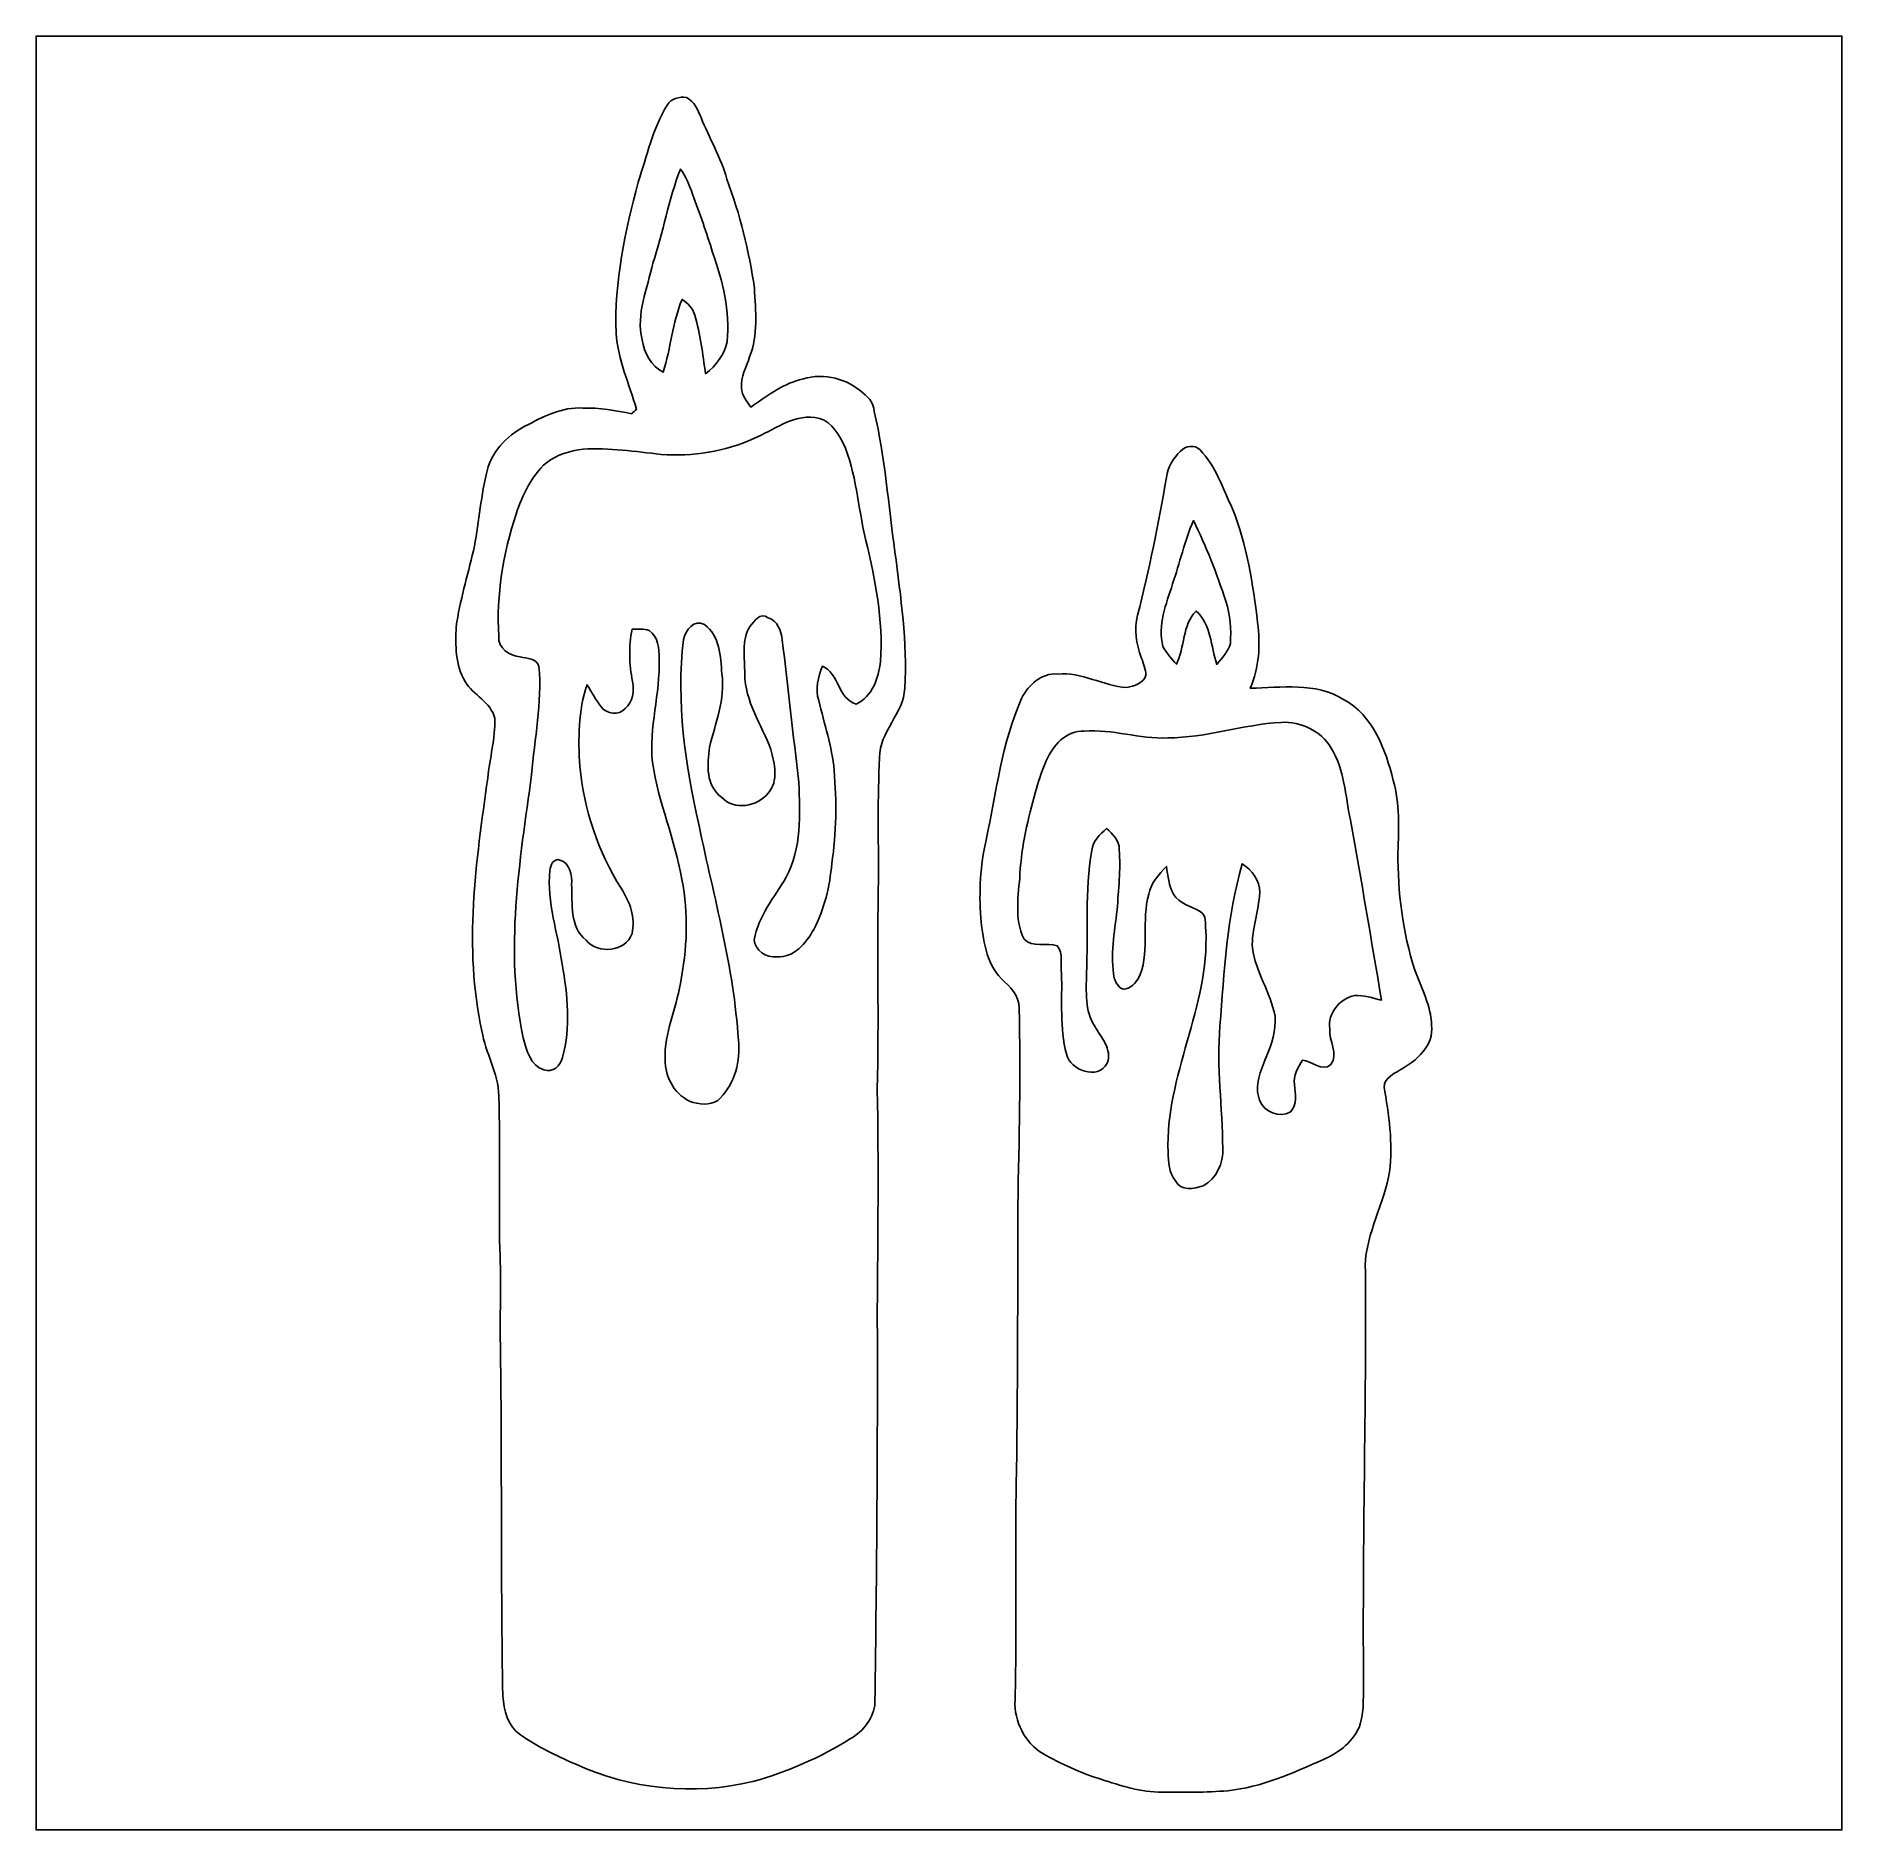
# Model space of a CAD drawing. Header units: centimetres. Extents: x -16.8 to 16.8, y -16.7 to 16.7.
import ezdxf

# ---------------------------------------------------------------- set-up
doc = ezdxf.new("R2010")
doc.units = ezdxf.units.CM
doc.header["$MEASUREMENT"] = 0
doc.layers.add('Layer 1', color=7, linetype='Continuous')

msp = doc.modelspace()

# ---------------------------------------------------------------- linework, layer by layer
at = {"layer": 'Layer 1', "color": 7}
for points, knots in [([(-16.77458, 16.66875), (-16.77458, 16.66875), (16.77458, 16.66875), (16.77458, 16.66875), (16.77458, 16.66875), (16.77458, 16.66875), (16.77458, -16.66875), (16.77458, -16.66875), (16.77458, -16.66875), (16.77458, -16.66875), (-16.77458, -16.66875), (-16.77458, -16.66875), (-16.77458, -16.66875), (-16.77458, -16.66875), (-16.77458, 16.66875), (-16.77458, 16.66875), (-16.77458, 16.66875), (-16.77458, 16.66875), (-16.77458, 16.66875), (-16.77458, 16.66875)], [0, 0, 0, 0, 0.16666667, 0.16666667, 0.16666667, 0.16666667, 0.33333333, 0.33333333, 0.33333333, 0.33333333, 0.5, 0.5, 0.5, 0.5, 0.66666667, 0.66666667, 0.66666667, 0.66666667, 1, 1, 1, 1]), ([(-5.04825, 15.38676), (-5.32342, 14.95072), (-5.41973, 14.43461), (-5.59223, 13.95554), (-5.59223, 13.95554), (-5.82401, 13.03796), (-6.04203, 12.09851), (-5.99581, 11.14601), (-5.99581, 11.14601), (-5.969, 10.65142), (-5.75239, 10.20092), (-5.62046, 9.73137), (-5.62046, 9.73137), (-5.64974, 9.70456), (-5.67902, 9.67811), (-5.7083, 9.65129), (-5.7083, 9.65129), (-6.00745, 9.70774), (-6.30873, 9.7663), (-6.61529, 9.75572), (-6.61529, 9.75572), (-7.00511, 9.78359), (-7.35824, 9.59379), (-7.69197, 9.41846), (-7.69197, 9.41846), (-8.04474, 9.23678), (-8.33649, 8.91399), (-8.41446, 8.51711), (-8.41446, 8.51711), (-8.52099, 8.05109), (-8.54922, 7.57026), (-8.65082, 7.10283), (-8.65082, 7.10283), (-8.76124, 6.63399), (-8.9027, 6.17114), (-8.96867, 5.69278), (-8.96867, 5.69278), (-8.98878, 5.35058), (-8.98419, 4.97628), (-8.80533, 4.67148), (-8.80533, 4.67148), (-8.65434, 4.42101), (-8.32344, 4.28978), (-8.25324, 3.99274), (-8.25324, 3.99274), (-8.23913, 3.61738), (-8.34778, 3.24873), (-8.38412, 2.8769), (-8.38412, 2.8769), (-8.60213, 1.3268), (-8.83461, -0.27058), (-8.49242, -1.81928), (-8.49242, -1.81928), (-8.42574, -2.23273), (-8.18762, -2.60279), (-8.1788, -3.02719), (-8.1788, -3.02719), (-8.14352, -3.97545), (-8.1855, -4.92478), (-8.1594, -5.8734), (-8.1594, -5.8734), (-8.13223, -6.50804), (-8.16257, -7.14304), (-8.1467, -7.77804), (-8.1467, -7.77804), (-8.12059, -9.91023), (-8.1407, -12.04383), (-8.10648, -14.17602), (-8.10648, -14.17602), (-8.07614, -14.44202), (-8.01934, -14.74364), (-7.77663, -14.90063), (-7.77663, -14.90063), (-7.46266, -15.12217), (-7.11129, -15.28692), (-6.76169, -15.44391), (-6.76169, -15.44391), (-5.73934, -15.91522), (-4.55648, -16.03446), (-3.4611, -15.76987), (-3.4611, -15.76987), (-2.81905, -15.59736), (-2.20698, -15.32255), (-1.64218, -14.97295), (-1.64218, -14.97295), (-1.40229, -14.83219), (-1.20862, -14.58666), (-1.18921, -14.30126), (-1.18921, -14.30126), (-1.15888, -11.86921), (-1.13665, -9.43575), (-1.14723, -7.00264), (-1.14723, -7.00264), (-1.13312, -5.63845), (-1.12289, -4.27426), (-1.14582, -2.91042), (-1.14582, -2.91042), (-1.11478, -1.60549), (-1.15358, -0.29986), (-1.12254, 1.00506), (-1.12254, 1.00506), (-1.12607, 1.75754), (-1.143, 2.51072), (-1.10314, 3.26249), (-1.10314, 3.26249), (-1.10702, 3.74579), (-0.65758, 4.07388), (-0.63535, 4.55295), (-0.63535, 4.55295), (-0.58596, 5.40032), (-0.7112, 6.24593), (-0.81774, 7.08448), (-0.81774, 7.08448), (-0.94156, 7.95408), (-1.00083, 8.83461), (-1.20191, 9.69116), (-1.20191, 9.69116), (-1.20685, 9.86437), (-1.33632, 9.97938), (-1.46121, 10.07533), (-1.46121, 10.07533), (-1.76777, 10.33251), (-2.21368, 10.41506), (-2.5908, 10.27924), (-2.5908, 10.27924), (-2.93158, 10.19069), (-3.21063, 9.96562), (-3.49779, 9.77336), (-3.49779, 9.77336), (-3.56905, 9.88342), (-3.66854, 9.98643), (-3.66783, 10.1279), (-3.66783, 10.1279), (-3.69006, 10.33604), (-3.57611, 10.51913), (-3.5179, 10.71069), (-3.5179, 10.71069), (-3.3588, 11.11321), (-3.40642, 11.56123), (-3.42935, 11.9821), (-3.42935, 11.9821), (-3.52919, 12.67389), (-3.69676, 13.35687), (-3.94053, 14.01198), (-3.94053, 14.01198), (-4.05165, 14.41274), (-4.26544, 14.77151), (-4.42172, 15.15427), (-4.42172, 15.15427), (-4.48239, 15.29362), (-4.54448, 15.45414), (-4.69018, 15.5254), (-4.69018, 15.5254), (-4.82388, 15.55009), (-4.97734, 15.50846), (-5.04825, 15.38676), (-5.04825, 15.38676), (-5.04825, 15.38676), (-5.04825, 15.38676), (-5.04825, 15.38676)], [0, 0, 0, 0, 0.02439024, 0.02439024, 0.02439024, 0.02439024, 0.04878049, 0.04878049, 0.04878049, 0.04878049, 0.07317073, 0.07317073, 0.07317073, 0.07317073, 0.09756098, 0.09756098, 0.09756098, 0.09756098, 0.12195122, 0.12195122, 0.12195122, 0.12195122, 0.14634146, 0.14634146, 0.14634146, 0.14634146, 0.17073171, 0.17073171, 0.17073171, 0.17073171, 0.19512195, 0.19512195, 0.19512195, 0.19512195, 0.2195122, 0.2195122, 0.2195122, 0.2195122, 0.24390244, 0.24390244, 0.24390244, 0.24390244, 0.26829268, 0.26829268, 0.26829268, 0.26829268, 0.29268293, 0.29268293, 0.29268293, 0.29268293, 0.31707317, 0.31707317, 0.31707317, 0.31707317, 0.34146341, 0.34146341, 0.34146341, 0.34146341, 0.36585366, 0.36585366, 0.36585366, 0.36585366, 0.3902439, 0.3902439, 0.3902439, 0.3902439, 0.41463415, 0.41463415, 0.41463415, 0.41463415, 0.43902439, 0.43902439, 0.43902439, 0.43902439, 0.46341463, 0.46341463, 0.46341463, 0.46341463, 0.48780488, 0.48780488, 0.48780488, 0.48780488, 0.51219512, 0.51219512, 0.51219512, 0.51219512, 0.53658537, 0.53658537, 0.53658537, 0.53658537, 0.56097561, 0.56097561, 0.56097561, 0.56097561, 0.58536585, 0.58536585, 0.58536585, 0.58536585, 0.6097561, 0.6097561, 0.6097561, 0.6097561, 0.63414634, 0.63414634, 0.63414634, 0.63414634, 0.65853659, 0.65853659, 0.65853659, 0.65853659, 0.68292683, 0.68292683, 0.68292683, 0.68292683, 0.70731707, 0.70731707, 0.70731707, 0.70731707, 0.73170732, 0.73170732, 0.73170732, 0.73170732, 0.75609756, 0.75609756, 0.75609756, 0.75609756, 0.7804878, 0.7804878, 0.7804878, 0.7804878, 0.80487805, 0.80487805, 0.80487805, 0.80487805, 0.82926829, 0.82926829, 0.82926829, 0.82926829, 0.85365854, 0.85365854, 0.85365854, 0.85365854, 0.87804878, 0.87804878, 0.87804878, 0.87804878, 0.90243902, 0.90243902, 0.90243902, 0.90243902, 0.92682927, 0.92682927, 0.92682927, 0.92682927, 0.95121951, 0.95121951, 0.95121951, 0.95121951, 1, 1, 1, 1]), ([(-4.80307, 14.19825), (-4.69688, 14.05925), (-4.63903, 13.89168), (-4.57694, 13.73011), (-4.57694, 13.73011), (-4.44994, 13.37098), (-4.31341, 13.01538), (-4.20688, 12.64955), (-4.20688, 12.64955), (-4.01884, 12.11862), (-3.87668, 11.55841), (-3.937, 10.98973), (-3.937, 10.98973), (-3.98604, 10.74808), (-4.14161, 10.54135), (-4.33529, 10.39424), (-4.33529, 10.39424), (-4.39349, 10.75831), (-4.42913, 11.12908), (-4.53884, 11.48221), (-4.53884, 11.48221), (-4.57271, 11.61062), (-4.66584, 11.70517), (-4.77449, 11.77361), (-4.77449, 11.77361), (-4.95018, 11.34075), (-4.98404, 10.86944), (-5.12269, 10.42529), (-5.12269, 10.42529), (-5.35305, 10.53359), (-5.4737, 10.78477), (-5.51568, 11.02466), (-5.51568, 11.02466), (-5.63421, 11.51079), (-5.41373, 11.97892), (-5.31777, 12.44706), (-5.31777, 12.44706), (-5.11881, 13.02279), (-5.02779, 13.63133), (-4.80307, 14.19825)], [0, 0, 0, 0, 0.09090909, 0.09090909, 0.09090909, 0.09090909, 0.18181818, 0.18181818, 0.18181818, 0.18181818, 0.27272727, 0.27272727, 0.27272727, 0.27272727, 0.36363636, 0.36363636, 0.36363636, 0.36363636, 0.45454545, 0.45454545, 0.45454545, 0.45454545, 0.54545455, 0.54545455, 0.54545455, 0.54545455, 0.63636364, 0.63636364, 0.63636364, 0.63636364, 0.72727273, 0.72727273, 0.72727273, 0.72727273, 0.81818182, 0.81818182, 0.81818182, 0.81818182, 1, 1, 1, 1]), ([(-3.44029, 9.19198), (-3.06846, 9.3405), (-2.73756, 9.63083), (-2.30964, 9.58144), (-2.30964, 9.58144), (-2.0514, 9.56028), (-1.89971, 9.32321), (-1.784, 9.11825), (-1.784, 9.11825), (-1.53176, 8.54886), (-1.50918, 7.91774), (-1.36278, 7.31943), (-1.36278, 7.31943), (-1.1871, 6.57542), (-1.02941, 5.81413), (-1.08867, 5.04507), (-1.08867, 5.04507), (-1.11831, 4.73745), (-1.24037, 4.39385), (-1.54023, 4.25556), (-1.54023, 4.25556), (-1.87889, 4.34622), (-1.85067, 4.826), (-2.16676, 4.959), (-2.16676, 4.959), (-2.23802, 4.75544), (-2.30858, 4.53778), (-2.23414, 4.32294), (-2.23414, 4.32294), (-2.13184, 3.89114), (-1.98826, 3.46639), (-1.94769, 3.02189), (-1.94769, 3.02189), (-1.90218, 2.44581), (-1.90183, 1.86372), (-1.99249, 1.29187), (-1.99249, 1.29187), (-2.02636, 0.86783), (-2.12901, 0.44485), (-2.32586, 0.06632), (-2.32586, 0.06632), (-2.46839, -0.18556), (-2.69134, -0.46884), (-3.0166, -0.43991), (-3.0166, -0.43991), (-3.20322, -0.47625), (-3.42406, -0.31574), (-3.43182, -0.12524), (-3.43182, -0.12524), (-3.35915, 0.31574), (-3.05682, 0.66252), (-2.83774, 1.03717), (-2.83774, 1.03717), (-2.55341, 1.57339), (-2.57598, 2.21121), (-2.60632, 2.79859), (-2.60632, 2.79859), (-2.70439, 3.68335), (-2.81058, 4.56706), (-2.91112, 5.45147), (-2.91112, 5.45147), (-2.93688, 5.61128), (-2.9972, 5.81025), (-3.17218, 5.85964), (-3.17218, 5.85964), (-3.33375, 5.97006), (-3.4223, 5.79191), (-3.51014, 5.70159), (-3.51014, 5.70159), (-3.67453, 5.44195), (-3.60715, 5.10646), (-3.60962, 4.81612), (-3.60962, 4.81612), (-3.60292, 4.30318), (-3.29988, 3.87138), (-3.12173, 3.40889), (-3.12173, 3.40889), (-3.0547, 3.15278), (-2.97709, 2.82469), (-3.16936, 2.60421), (-3.16936, 2.60421), (-3.36233, 2.34809), (-3.81459, 2.26836), (-4.03895, 2.52236), (-4.03895, 2.52236), (-4.33352, 2.73085), (-4.30918, 3.13655), (-4.26367, 3.45122), (-4.26367, 3.45122), (-4.15784, 3.89784), (-3.96875, 4.34728), (-4.03331, 4.81506), (-4.03331, 4.81506), (-4.06047, 5.13362), (-4.06576, 5.52803), (-4.35857, 5.73193), (-4.35857, 5.73193), (-4.55048, 5.84517), (-4.71099, 5.62116), (-4.74839, 5.455), (-4.74839, 5.455), (-4.88315, 4.29436), (-4.71664, 3.12561), (-4.4577, 1.9939), (-4.4577, 1.9939), (-4.18183, 0.67098), (-3.81035, -0.63959), (-3.7278, -1.99461), (-3.7278, -1.99461), (-3.683, -2.37561), (-3.79024, -2.78483), (-4.06188, -3.06352), (-4.06188, -3.06352), (-4.18183, -3.20993), (-4.4002, -3.18699), (-4.56424, -3.15278), (-4.56424, -3.15278), (-4.89761, -3.04024), (-5.09305, -2.68464), (-5.08776, -2.34491), (-5.08776, -2.34491), (-5.10752, -1.85808), (-4.88209, -1.41182), (-4.80519, -0.94015), (-4.80519, -0.94015), (-4.6803, -0.30374), (-4.64714, 0.35631), (-4.77838, 0.99448), (-4.77838, 0.99448), (-4.90291, 1.73249), (-5.21229, 2.42676), (-5.32377, 3.16794), (-5.32377, 3.16794), (-5.39574, 3.81706), (-5.17349, 4.44994), (-5.201, 5.09834), (-5.201, 5.09834), (-5.19395, 5.28179), (-5.21794, 5.50792), (-5.38198, 5.62257), (-5.38198, 5.62257), (-5.48428, 5.6582), (-5.59647, 5.64092), (-5.70301, 5.64515), (-5.70301, 5.64515), (-5.76792, 5.32377), (-5.75663, 4.99533), (-5.69454, 4.67431), (-5.69454, 4.67431), (-5.65362, 4.49792), (-5.69207, 4.29789), (-5.83036, 4.1723), (-5.83036, 4.1723), (-5.94501, 4.03578), (-6.17396, 4.06576), (-6.27556, 4.20158), (-6.27556, 4.20158), (-6.37258, 4.33352), (-6.45619, 4.47358), (-6.53803, 4.61504), (-6.53803, 4.61504), (-6.70243, 4.12785), (-6.70419, 3.60574), (-6.67491, 3.09774), (-6.67491, 3.09774), (-6.5913, 2.2987), (-6.33906, 1.51024), (-5.90621, 0.83079), (-5.90621, 0.83079), (-5.74463, 0.58702), (-5.63527, 0.28046), (-5.70336, -0.01235), (-5.70336, -0.01235), (-5.82224, -0.35348), (-6.33271, -0.39864), (-6.55567, -0.13476), (-6.55567, -0.13476), (-6.86999, 0.11853), (-6.80508, 0.54786), (-6.82801, 0.90064), (-6.82801, 0.90064), (-6.80967, 1.06645), (-6.85518, 1.30316), (-7.0418, 1.35502), (-7.0418, 1.35502), (-7.16351, 1.39912), (-7.2196, 1.25554), (-7.23053, 1.15958), (-7.23053, 1.15958), (-7.29121, 0.56762), (-7.07672, -0.00176), (-7.00123, -0.58173), (-7.00123, -0.58173), (-6.90069, -1.15253), (-6.83754, -1.74978), (-6.99523, -2.31669), (-6.99523, -2.31669), (-7.03333, -2.4638), (-7.17162, -2.60738), (-7.34131, -2.54212), (-7.34131, -2.54212), (-7.59425, -2.46803), (-7.66163, -2.16641), (-7.72513, -1.94769), (-7.72513, -1.94769), (-8.07297, -0.32985), (-7.79039, 1.32786), (-7.56814, 2.94252), (-7.56814, 2.94252), (-7.51628, 3.61244), (-7.37306, 4.27814), (-7.43232, 4.95335), (-7.43232, 4.95335), (-7.46866, 5.10187), (-7.66445, 5.10822), (-7.78122, 5.13009), (-7.78122, 5.13009), (-7.97701, 5.15091), (-8.19679, 5.29167), (-8.1788, 5.51462), (-8.1788, 5.51462), (-8.22784, 6.28227), (-8.09696, 7.05556), (-7.85671, 7.78475), (-7.85671, 7.78475), (-7.7403, 8.13788), (-7.5752, 8.48783), (-7.29439, 8.74042), (-7.29439, 8.74042), (-7.10106, 8.89388), (-6.85341, 8.95738), (-6.61317, 8.99301), (-6.61317, 8.99301), (-6.12775, 9.01665), (-5.64374, 8.94856), (-5.16255, 8.89353), (-5.16255, 8.89353), (-4.57623, 8.85543), (-3.97545, 8.94292), (-3.44029, 9.19198)], [0, 0, 0, 0, 0.01639344, 0.01639344, 0.01639344, 0.01639344, 0.03278689, 0.03278689, 0.03278689, 0.03278689, 0.04918033, 0.04918033, 0.04918033, 0.04918033, 0.06557377, 0.06557377, 0.06557377, 0.06557377, 0.08196721, 0.08196721, 0.08196721, 0.08196721, 0.09836066, 0.09836066, 0.09836066, 0.09836066, 0.1147541, 0.1147541, 0.1147541, 0.1147541, 0.13114754, 0.13114754, 0.13114754, 0.13114754, 0.14754098, 0.14754098, 0.14754098, 0.14754098, 0.16393443, 0.16393443, 0.16393443, 0.16393443, 0.18032787, 0.18032787, 0.18032787, 0.18032787, 0.19672131, 0.19672131, 0.19672131, 0.19672131, 0.21311475, 0.21311475, 0.21311475, 0.21311475, 0.2295082, 0.2295082, 0.2295082, 0.2295082, 0.24590164, 0.24590164, 0.24590164, 0.24590164, 0.26229508, 0.26229508, 0.26229508, 0.26229508, 0.27868852, 0.27868852, 0.27868852, 0.27868852, 0.29508197, 0.29508197, 0.29508197, 0.29508197, 0.31147541, 0.31147541, 0.31147541, 0.31147541, 0.32786885, 0.32786885, 0.32786885, 0.32786885, 0.3442623, 0.3442623, 0.3442623, 0.3442623, 0.36065574, 0.36065574, 0.36065574, 0.36065574, 0.37704918, 0.37704918, 0.37704918, 0.37704918, 0.39344262, 0.39344262, 0.39344262, 0.39344262, 0.40983607, 0.40983607, 0.40983607, 0.40983607, 0.42622951, 0.42622951, 0.42622951, 0.42622951, 0.44262295, 0.44262295, 0.44262295, 0.44262295, 0.45901639, 0.45901639, 0.45901639, 0.45901639, 0.47540984, 0.47540984, 0.47540984, 0.47540984, 0.49180328, 0.49180328, 0.49180328, 0.49180328, 0.50819672, 0.50819672, 0.50819672, 0.50819672, 0.52459016, 0.52459016, 0.52459016, 0.52459016, 0.54098361, 0.54098361, 0.54098361, 0.54098361, 0.55737705, 0.55737705, 0.55737705, 0.55737705, 0.57377049, 0.57377049, 0.57377049, 0.57377049, 0.59016393, 0.59016393, 0.59016393, 0.59016393, 0.60655738, 0.60655738, 0.60655738, 0.60655738, 0.62295082, 0.62295082, 0.62295082, 0.62295082, 0.63934426, 0.63934426, 0.63934426, 0.63934426, 0.6557377, 0.6557377, 0.6557377, 0.6557377, 0.67213115, 0.67213115, 0.67213115, 0.67213115, 0.68852459, 0.68852459, 0.68852459, 0.68852459, 0.70491803, 0.70491803, 0.70491803, 0.70491803, 0.72131148, 0.72131148, 0.72131148, 0.72131148, 0.73770492, 0.73770492, 0.73770492, 0.73770492, 0.75409836, 0.75409836, 0.75409836, 0.75409836, 0.7704918, 0.7704918, 0.7704918, 0.7704918, 0.78688525, 0.78688525, 0.78688525, 0.78688525, 0.80327869, 0.80327869, 0.80327869, 0.80327869, 0.81967213, 0.81967213, 0.81967213, 0.81967213, 0.83606557, 0.83606557, 0.83606557, 0.83606557, 0.85245902, 0.85245902, 0.85245902, 0.85245902, 0.86885246, 0.86885246, 0.86885246, 0.86885246, 0.8852459, 0.8852459, 0.8852459, 0.8852459, 0.90163934, 0.90163934, 0.90163934, 0.90163934, 0.91803279, 0.91803279, 0.91803279, 0.91803279, 0.93442623, 0.93442623, 0.93442623, 0.93442623, 0.95081967, 0.95081967, 0.95081967, 0.95081967, 0.96721311, 0.96721311, 0.96721311, 0.96721311, 1, 1, 1, 1]), ([(4.48557, 8.95562), (4.35575, 8.82227), (4.24497, 8.65752), (4.22875, 8.46667), (4.22875, 8.46667), (4.06823, 7.60906), (3.91724, 6.74793), (3.68582, 5.90585), (3.68582, 5.90585), (3.62691, 5.6455), (3.66395, 5.36857), (3.75849, 5.12092), (3.75849, 5.12092), (3.7913, 5.01191), (3.84457, 4.90502), (3.84563, 4.78931), (3.84563, 4.78931), (3.80118, 4.63938), (3.62338, 4.58893), (3.48686, 4.56283), (3.48686, 4.56283), (3.04976, 4.5914), (2.65112, 4.85493), (2.20557, 4.81224), (2.20557, 4.81224), (1.90571, 4.83658), (1.65947, 4.61327), (1.53529, 4.36104), (1.53529, 4.36104), (1.16381, 3.52743), (1.06504, 2.61161), (0.87524, 1.7272), (0.87524, 1.7272), (0.76623, 1.25589), (0.74154, 0.76659), (0.77611, 0.28469), (0.77611, 0.28469), (0.81774, -0.11183), (0.86819, -0.54857), (1.15852, -0.8509), (1.15852, -0.8509), (1.31551, -0.9973), (1.49296, -1.15852), (1.48661, -1.397), (1.48661, -1.397), (1.52823, -2.61796), (1.48378, -3.84069), (1.46403, -5.06236), (1.46403, -5.06236), (1.46509, -6.67702), (1.45979, -8.29204), (1.44251, -9.90635), (1.44251, -9.90635), (1.40511, -11.35662), (1.45239, -12.8083), (1.41252, -14.25857), (1.41252, -14.25857), (1.39382, -14.6491), (1.59103, -15.04703), (1.92758, -15.24917), (1.92758, -15.24917), (2.26871, -15.44496), (2.6289, -15.60936), (3.00496, -15.72683), (3.00496, -15.72683), (3.37432, -15.84431), (3.75179, -15.97237), (4.14479, -15.96461), (4.14479, -15.96461), (4.55119, -15.9706), (4.95935, -15.97625), (5.36504, -15.93991), (5.36504, -15.93991), (5.99193, -15.87888), (6.57084, -15.61077), (7.14057, -15.3603), (7.14057, -15.3603), (7.43514, -15.23153), (7.71737, -15.01846), (7.82602, -14.70519), (7.82602, -14.70519), (7.90504, -14.42614), (7.88, -14.13192), (7.88776, -13.84653), (7.88776, -13.84653), (7.86412, -11.32946), (7.94103, -8.81345), (7.92127, -6.29638), (7.92127, -6.29638), (7.88987, -5.67514), (8.23383, -5.13045), (8.35131, -4.53743), (8.35131, -4.53743), (8.44797, -4.00826), (8.36859, -3.46957), (8.28393, -2.94499), (8.28393, -2.94499), (8.20702, -2.72979), (8.42504, -2.63278), (8.56615, -2.54423), (8.56615, -2.54423), (8.86636, -2.37737), (9.20291, -2.09374), (9.15106, -1.71238), (9.15106, -1.71238), (9.14153, -1.34726), (8.96056, -1.02517), (8.84026, -0.68968), (8.84026, -0.68968), (8.61131, 0.01482), (8.52276, 0.76024), (8.52593, 1.49895), (8.52593, 1.49895), (8.54534, 1.94522), (8.56086, 2.40206), (8.44021, 2.83704), (8.44021, 2.83704), (8.29416, 3.41207), (8.06873, 4.04319), (7.51381, 4.34093), (7.51381, 4.34093), (6.99805, 4.66478), (6.35741, 4.56177), (5.78238, 4.54872), (5.78238, 4.54872), (5.95454, 4.93113), (5.96829, 5.36187), (5.91926, 5.77321), (5.91926, 5.77321), (5.83494, 6.48899), (5.71641, 7.21113), (5.4543, 7.88599), (5.4543, 7.88599), (5.26979, 8.25923), (5.14667, 8.67339), (4.85105, 8.9789), (4.85105, 8.9789), (4.75403, 9.08473), (4.57764, 9.05087), (4.48557, 8.95562)], [0, 0, 0, 0, 0.02777778, 0.02777778, 0.02777778, 0.02777778, 0.05555556, 0.05555556, 0.05555556, 0.05555556, 0.08333333, 0.08333333, 0.08333333, 0.08333333, 0.11111111, 0.11111111, 0.11111111, 0.11111111, 0.13888889, 0.13888889, 0.13888889, 0.13888889, 0.16666667, 0.16666667, 0.16666667, 0.16666667, 0.19444444, 0.19444444, 0.19444444, 0.19444444, 0.22222222, 0.22222222, 0.22222222, 0.22222222, 0.25, 0.25, 0.25, 0.25, 0.27777778, 0.27777778, 0.27777778, 0.27777778, 0.30555556, 0.30555556, 0.30555556, 0.30555556, 0.33333333, 0.33333333, 0.33333333, 0.33333333, 0.36111111, 0.36111111, 0.36111111, 0.36111111, 0.38888889, 0.38888889, 0.38888889, 0.38888889, 0.41666667, 0.41666667, 0.41666667, 0.41666667, 0.44444444, 0.44444444, 0.44444444, 0.44444444, 0.47222222, 0.47222222, 0.47222222, 0.47222222, 0.5, 0.5, 0.5, 0.5, 0.52777778, 0.52777778, 0.52777778, 0.52777778, 0.55555556, 0.55555556, 0.55555556, 0.55555556, 0.58333333, 0.58333333, 0.58333333, 0.58333333, 0.61111111, 0.61111111, 0.61111111, 0.61111111, 0.63888889, 0.63888889, 0.63888889, 0.63888889, 0.66666667, 0.66666667, 0.66666667, 0.66666667, 0.69444444, 0.69444444, 0.69444444, 0.69444444, 0.72222222, 0.72222222, 0.72222222, 0.72222222, 0.75, 0.75, 0.75, 0.75, 0.77777778, 0.77777778, 0.77777778, 0.77777778, 0.80555556, 0.80555556, 0.80555556, 0.80555556, 0.83333333, 0.83333333, 0.83333333, 0.83333333, 0.86111111, 0.86111111, 0.86111111, 0.86111111, 0.88888889, 0.88888889, 0.88888889, 0.88888889, 0.91666667, 0.91666667, 0.91666667, 0.91666667, 0.94444444, 0.94444444, 0.94444444, 0.94444444, 1, 1, 1, 1]), ([(4.72616, 7.6648), (4.96535, 7.1815), (5.16361, 6.67773), (5.328, 6.16444), (5.328, 6.16444), (5.41443, 5.91326), (5.42713, 5.64303), (5.41549, 5.37951), (5.41549, 5.37951), (5.37316, 5.22958), (5.25604, 5.11246), (5.16043, 4.99251), (5.16043, 4.99251), (5.04719, 5.32694), (5.06271, 5.73334), (4.77661, 5.98417), (4.77661, 5.98417), (4.5152, 5.72029), (4.57094, 5.31283), (4.41184, 4.99569), (4.41184, 4.99569), (4.32117, 5.09905), (4.22487, 5.20241), (4.16101, 5.32412), (4.16101, 5.32412), (4.05201, 5.72135), (4.22346, 6.1147), (4.33987, 6.48723), (4.33987, 6.48723), (4.47111, 6.87881), (4.56389, 7.28416), (4.72616, 7.6648)], [0, 0, 0, 0, 0.11111111, 0.11111111, 0.11111111, 0.11111111, 0.22222222, 0.22222222, 0.22222222, 0.22222222, 0.33333333, 0.33333333, 0.33333333, 0.33333333, 0.44444444, 0.44444444, 0.44444444, 0.44444444, 0.55555556, 0.55555556, 0.55555556, 0.55555556, 0.66666667, 0.66666667, 0.66666667, 0.66666667, 0.77777778, 0.77777778, 0.77777778, 0.77777778, 1, 1, 1, 1]), ([(4.24956, 3.6262), (4.96394, 3.62585), (5.64691, 3.87491), (6.35706, 3.91513), (6.35706, 3.91513), (6.71901, 3.92747), (7.09965, 3.75849), (7.28345, 3.43782), (7.28345, 3.43782), (7.54027, 3.03848), (7.54556, 2.54882), (7.64293, 2.09938), (7.64293, 2.09938), (7.84895, 0.98601), (8.02852, -0.13229), (8.22219, -1.24778), (8.22219, -1.24778), (8.05674, -1.21214), (7.89129, -1.15006), (7.71984, -1.16099), (7.71984, -1.16099), (7.44396, -1.2192), (7.22207, -1.49366), (7.2584, -1.78223), (7.2584, -1.78223), (7.24323, -2.00413), (7.43091, -2.24931), (7.27781, -2.44581), (7.27781, -2.44581), (7.12082, -2.59468), (6.92079, -2.3682), (6.75322, -2.3622), (6.75322, -2.3622), (6.66962, -2.49873), (6.57966, -2.65113), (6.60329, -2.81834), (6.60329, -2.81834), (6.6227, -2.98274), (6.65586, -3.1877), (6.53274, -3.32317), (6.53274, -3.32317), (6.32954, -3.44805), (6.03391, -3.32811), (5.95736, -3.10938), (5.95736, -3.10938), (5.848, -2.83774), (5.98311, -2.55658), (6.07977, -2.30505), (6.07977, -2.30505), (6.18419, -2.06728), (6.26322, -1.81046), (6.24311, -1.54764), (6.24311, -1.54764), (6.16409, -1.10314), (5.88222, -0.72566), (5.82295, -0.27658), (5.82295, -0.27658), (5.80496, 0.07267), (5.94184, 0.40605), (5.95983, 0.75212), (5.95983, 0.75212), (5.95595, 0.97649), (5.81695, 1.17052), (5.63174, 1.28376), (5.63174, 1.28376), (5.35234, 0.30727), (5.29661, -0.71861), (5.22041, -1.7272), (5.22041, -1.7272), (5.15408, -2.48779), (5.26697, -3.2452), (5.27156, -4.00473), (5.27156, -4.00473), (5.29061, -4.27426), (5.15303, -4.57059), (4.90784, -4.69583), (4.90784, -4.69583), (4.73957, -4.76109), (4.48945, -4.8006), (4.39138, -4.60375), (4.39138, -4.60375), (4.26367, -4.45841), (4.27037, -4.25379), (4.25591, -4.07388), (4.25591, -4.07388), (4.20053, -2.65359), (5.02814, -1.36878), (4.95653, 0.05362), (4.95653, 0.05362), (4.94524, 0.1591), (4.97487, 0.33796), (4.8514, 0.39723), (4.8514, 0.39723), (4.68701, 0.50341), (4.4577, 0.53657), (4.35892, 0.72355), (4.35892, 0.72355), (4.2605, 0.87736), (4.25732, 1.06327), (4.22416, 1.23684), (4.22416, 1.23684), (4.08305, 1.09008), (3.93841, 0.92922), (3.89784, 0.72249), (3.89784, 0.72249), (3.75849, 0.23354), (3.91442, -0.29316), (3.7398, -0.77399), (3.7398, -0.77399), (3.68864, -0.88829), (3.59939, -1.00824), (3.47098, -1.03823), (3.47098, -1.03823), (3.35104, -1.06539), (3.29248, -0.92886), (3.25508, -0.83961), (3.25508, -0.83961), (3.1817, -0.41557), (3.25649, 0.00988), (3.31117, 0.43039), (3.31117, 0.43039), (3.33375, 0.80292), (3.37573, 1.17687), (3.34927, 1.54975), (3.34927, 1.54975), (3.35527, 1.72297), (3.22509, 1.83762), (3.11291, 1.94486), (3.11291, 1.94486), (2.9905, 1.82951), (2.8575, 1.71203), (2.83845, 1.53282), (2.83845, 1.53282), (2.70757, 0.77682), (2.77495, 0.00529), (2.73861, -0.75812), (2.73861, -0.75812), (2.73967, -1.08162), (2.70122, -1.44639), (2.89348, -1.72967), (2.89348, -1.72967), (3.00426, -1.9371), (3.22827, -2.16253), (3.12491, -2.41794), (3.12491, -2.41794), (2.95346, -2.74002), (2.44228, -2.55834), (2.36749, -2.24861), (2.36749, -2.24861), (2.23873, -1.76354), (2.292, -1.25342), (2.27612, -0.75777), (2.27612, -0.75777), (2.25425, -0.58808), (2.31246, -0.38382), (2.19781, -0.23777), (2.19781, -0.23777), (2.00131, -0.16722), (1.73531, -0.2854), (1.57974, -0.11254), (1.57974, -0.11254), (1.3903, 0.26564), (1.4792, 0.70203), (1.50424, 1.10525), (1.50424, 1.10525), (1.53317, 1.62172), (1.65382, 2.12654), (1.79105, 2.6229), (1.79105, 2.6229), (1.899, 2.96439), (1.99108, 3.33763), (2.26554, 3.58951), (2.26554, 3.58951), (2.38584, 3.69111), (2.53929, 3.75708), (2.69946, 3.7532), (2.69946, 3.7532), (3.22263, 3.79166), (3.72674, 3.60151), (4.24956, 3.6262)], [0, 0, 0, 0, 0.02173913, 0.02173913, 0.02173913, 0.02173913, 0.04347826, 0.04347826, 0.04347826, 0.04347826, 0.06521739, 0.06521739, 0.06521739, 0.06521739, 0.08695652, 0.08695652, 0.08695652, 0.08695652, 0.10869565, 0.10869565, 0.10869565, 0.10869565, 0.13043478, 0.13043478, 0.13043478, 0.13043478, 0.15217391, 0.15217391, 0.15217391, 0.15217391, 0.17391304, 0.17391304, 0.17391304, 0.17391304, 0.19565217, 0.19565217, 0.19565217, 0.19565217, 0.2173913, 0.2173913, 0.2173913, 0.2173913, 0.23913043, 0.23913043, 0.23913043, 0.23913043, 0.26086957, 0.26086957, 0.26086957, 0.26086957, 0.2826087, 0.2826087, 0.2826087, 0.2826087, 0.30434783, 0.30434783, 0.30434783, 0.30434783, 0.32608696, 0.32608696, 0.32608696, 0.32608696, 0.34782609, 0.34782609, 0.34782609, 0.34782609, 0.36956522, 0.36956522, 0.36956522, 0.36956522, 0.39130435, 0.39130435, 0.39130435, 0.39130435, 0.41304348, 0.41304348, 0.41304348, 0.41304348, 0.43478261, 0.43478261, 0.43478261, 0.43478261, 0.45652174, 0.45652174, 0.45652174, 0.45652174, 0.47826087, 0.47826087, 0.47826087, 0.47826087, 0.5, 0.5, 0.5, 0.5, 0.52173913, 0.52173913, 0.52173913, 0.52173913, 0.54347826, 0.54347826, 0.54347826, 0.54347826, 0.56521739, 0.56521739, 0.56521739, 0.56521739, 0.58695652, 0.58695652, 0.58695652, 0.58695652, 0.60869565, 0.60869565, 0.60869565, 0.60869565, 0.63043478, 0.63043478, 0.63043478, 0.63043478, 0.65217391, 0.65217391, 0.65217391, 0.65217391, 0.67391304, 0.67391304, 0.67391304, 0.67391304, 0.69565217, 0.69565217, 0.69565217, 0.69565217, 0.7173913, 0.7173913, 0.7173913, 0.7173913, 0.73913043, 0.73913043, 0.73913043, 0.73913043, 0.76086957, 0.76086957, 0.76086957, 0.76086957, 0.7826087, 0.7826087, 0.7826087, 0.7826087, 0.80434783, 0.80434783, 0.80434783, 0.80434783, 0.82608696, 0.82608696, 0.82608696, 0.82608696, 0.84782609, 0.84782609, 0.84782609, 0.84782609, 0.86956522, 0.86956522, 0.86956522, 0.86956522, 0.89130435, 0.89130435, 0.89130435, 0.89130435, 0.91304348, 0.91304348, 0.91304348, 0.91304348, 0.93478261, 0.93478261, 0.93478261, 0.93478261, 0.95652174, 0.95652174, 0.95652174, 0.95652174, 1, 1, 1, 1])]:
    msp.add_open_spline(points, degree=3, knots=knots, dxfattribs=at)
at = {"layer": 'Layer 1', "color": 254}
for points, knots in [([(-5.04825, 15.38676), (-4.97734, 15.50846), (-4.82388, 15.55009), (-4.69018, 15.5254), (-4.69018, 15.5254), (-4.54448, 15.45414), (-4.48239, 15.29362), (-4.42172, 15.15427), (-4.42172, 15.15427), (-4.26544, 14.77151), (-4.05165, 14.41274), (-3.94053, 14.01198), (-3.94053, 14.01198), (-3.69676, 13.35687), (-3.52919, 12.67389), (-3.42935, 11.9821), (-3.42935, 11.9821), (-3.40642, 11.56123), (-3.3588, 11.11321), (-3.5179, 10.71069), (-3.5179, 10.71069), (-3.57611, 10.51913), (-3.69006, 10.33604), (-3.66783, 10.1279), (-3.66783, 10.1279), (-3.66854, 9.98643), (-3.56905, 9.88342), (-3.49779, 9.77336), (-3.49779, 9.77336), (-3.21063, 9.96562), (-2.93158, 10.19069), (-2.5908, 10.27924), (-2.5908, 10.27924), (-2.21368, 10.41506), (-1.76777, 10.33251), (-1.46121, 10.07533), (-1.46121, 10.07533), (-1.33632, 9.97938), (-1.20685, 9.86437), (-1.20191, 9.69116), (-1.20191, 9.69116), (-1.00083, 8.83461), (-0.94156, 7.95408), (-0.81774, 7.08448), (-0.81774, 7.08448), (-0.7112, 6.24593), (-0.58596, 5.40032), (-0.63535, 4.55295), (-0.63535, 4.55295), (-0.65758, 4.07388), (-1.10702, 3.74579), (-1.10314, 3.26249), (-1.10314, 3.26249), (-1.143, 2.51072), (-1.12607, 1.75754), (-1.12254, 1.00506), (-1.12254, 1.00506), (-1.15358, -0.29986), (-1.11478, -1.60549), (-1.14582, -2.91042), (-1.14582, -2.91042), (-1.12289, -4.27426), (-1.13312, -5.63845), (-1.14723, -7.00264), (-1.14723, -7.00264), (-1.13665, -9.43575), (-1.15888, -11.86921), (-1.18921, -14.30126), (-1.18921, -14.30126), (-1.20862, -14.58666), (-1.40229, -14.83219), (-1.64218, -14.97295), (-1.64218, -14.97295), (-2.20698, -15.32255), (-2.81905, -15.59736), (-3.4611, -15.76987), (-3.4611, -15.76987), (-4.55648, -16.03446), (-5.73934, -15.91522), (-6.76169, -15.44391), (-6.76169, -15.44391), (-7.11129, -15.28692), (-7.46266, -15.12217), (-7.77663, -14.90063), (-7.77663, -14.90063), (-8.01934, -14.74364), (-8.07614, -14.44202), (-8.10648, -14.17602), (-8.10648, -14.17602), (-8.1407, -12.04383), (-8.12059, -9.91023), (-8.1467, -7.77804), (-8.1467, -7.77804), (-8.16257, -7.14304), (-8.13223, -6.50804), (-8.1594, -5.8734), (-8.1594, -5.8734), (-8.1855, -4.92478), (-8.14352, -3.97545), (-8.1788, -3.02719), (-8.1788, -3.02719), (-8.18762, -2.60279), (-8.42574, -2.23273), (-8.49242, -1.81928), (-8.49242, -1.81928), (-8.83461, -0.27058), (-8.60213, 1.3268), (-8.38412, 2.8769), (-8.38412, 2.8769), (-8.34778, 3.24873), (-8.23913, 3.61738), (-8.25324, 3.99274), (-8.25324, 3.99274), (-8.32344, 4.28978), (-8.65434, 4.42101), (-8.80533, 4.67148), (-8.80533, 4.67148), (-8.98419, 4.97628), (-8.98878, 5.35058), (-8.96867, 5.69278), (-8.96867, 5.69278), (-8.9027, 6.17114), (-8.76124, 6.63399), (-8.65082, 7.10283), (-8.65082, 7.10283), (-8.54922, 7.57026), (-8.52099, 8.05109), (-8.41446, 8.51711), (-8.41446, 8.51711), (-8.33649, 8.91399), (-8.04474, 9.23678), (-7.69197, 9.41846), (-7.69197, 9.41846), (-7.35824, 9.59379), (-7.00511, 9.78359), (-6.61529, 9.75572), (-6.61529, 9.75572), (-6.30873, 9.7663), (-6.00745, 9.70774), (-5.7083, 9.65129), (-5.7083, 9.65129), (-5.67902, 9.67811), (-5.64974, 9.70456), (-5.62046, 9.73137), (-5.62046, 9.73137), (-5.75239, 10.20092), (-5.969, 10.65142), (-5.99581, 11.14601), (-5.99581, 11.14601), (-6.04203, 12.09851), (-5.82401, 13.03796), (-5.59223, 13.95554), (-5.59223, 13.95554), (-5.41973, 14.43461), (-5.32342, 14.95072), (-5.04825, 15.38676), (-5.04825, 15.38676), (-5.04825, 15.38676), (-5.04825, 15.38676), (-5.04825, 15.38676)], [0, 0, 0, 0, 0.02439024, 0.02439024, 0.02439024, 0.02439024, 0.04878049, 0.04878049, 0.04878049, 0.04878049, 0.07317073, 0.07317073, 0.07317073, 0.07317073, 0.09756098, 0.09756098, 0.09756098, 0.09756098, 0.12195122, 0.12195122, 0.12195122, 0.12195122, 0.14634146, 0.14634146, 0.14634146, 0.14634146, 0.17073171, 0.17073171, 0.17073171, 0.17073171, 0.19512195, 0.19512195, 0.19512195, 0.19512195, 0.2195122, 0.2195122, 0.2195122, 0.2195122, 0.24390244, 0.24390244, 0.24390244, 0.24390244, 0.26829268, 0.26829268, 0.26829268, 0.26829268, 0.29268293, 0.29268293, 0.29268293, 0.29268293, 0.31707317, 0.31707317, 0.31707317, 0.31707317, 0.34146341, 0.34146341, 0.34146341, 0.34146341, 0.36585366, 0.36585366, 0.36585366, 0.36585366, 0.3902439, 0.3902439, 0.3902439, 0.3902439, 0.41463415, 0.41463415, 0.41463415, 0.41463415, 0.43902439, 0.43902439, 0.43902439, 0.43902439, 0.46341463, 0.46341463, 0.46341463, 0.46341463, 0.48780488, 0.48780488, 0.48780488, 0.48780488, 0.51219512, 0.51219512, 0.51219512, 0.51219512, 0.53658537, 0.53658537, 0.53658537, 0.53658537, 0.56097561, 0.56097561, 0.56097561, 0.56097561, 0.58536585, 0.58536585, 0.58536585, 0.58536585, 0.6097561, 0.6097561, 0.6097561, 0.6097561, 0.63414634, 0.63414634, 0.63414634, 0.63414634, 0.65853659, 0.65853659, 0.65853659, 0.65853659, 0.68292683, 0.68292683, 0.68292683, 0.68292683, 0.70731707, 0.70731707, 0.70731707, 0.70731707, 0.73170732, 0.73170732, 0.73170732, 0.73170732, 0.75609756, 0.75609756, 0.75609756, 0.75609756, 0.7804878, 0.7804878, 0.7804878, 0.7804878, 0.80487805, 0.80487805, 0.80487805, 0.80487805, 0.82926829, 0.82926829, 0.82926829, 0.82926829, 0.85365854, 0.85365854, 0.85365854, 0.85365854, 0.87804878, 0.87804878, 0.87804878, 0.87804878, 0.90243902, 0.90243902, 0.90243902, 0.90243902, 0.92682927, 0.92682927, 0.92682927, 0.92682927, 0.95121951, 0.95121951, 0.95121951, 0.95121951, 1, 1, 1, 1]), ([(-4.80307, 14.19825), (-5.02779, 13.63133), (-5.11881, 13.02279), (-5.31777, 12.44706), (-5.31777, 12.44706), (-5.41373, 11.97892), (-5.63421, 11.51079), (-5.51568, 11.02466), (-5.51568, 11.02466), (-5.4737, 10.78477), (-5.35305, 10.53359), (-5.12269, 10.42529), (-5.12269, 10.42529), (-4.98404, 10.86944), (-4.95018, 11.34075), (-4.77449, 11.77361), (-4.77449, 11.77361), (-4.66584, 11.70517), (-4.57271, 11.61062), (-4.53884, 11.48221), (-4.53884, 11.48221), (-4.42913, 11.12908), (-4.39349, 10.75831), (-4.33529, 10.39424), (-4.33529, 10.39424), (-4.14161, 10.54135), (-3.98604, 10.74808), (-3.937, 10.98973), (-3.937, 10.98973), (-3.87668, 11.55841), (-4.01884, 12.11862), (-4.20688, 12.64955), (-4.20688, 12.64955), (-4.31341, 13.01538), (-4.44994, 13.37098), (-4.57694, 13.73011), (-4.57694, 13.73011), (-4.63903, 13.89168), (-4.69688, 14.05925), (-4.80307, 14.19825), (-4.80307, 14.19825), (-4.80307, 14.19825), (-4.80307, 14.19825), (-4.80307, 14.19825)], [0, 0, 0, 0, 0.08333333, 0.08333333, 0.08333333, 0.08333333, 0.16666667, 0.16666667, 0.16666667, 0.16666667, 0.25, 0.25, 0.25, 0.25, 0.33333333, 0.33333333, 0.33333333, 0.33333333, 0.41666667, 0.41666667, 0.41666667, 0.41666667, 0.5, 0.5, 0.5, 0.5, 0.58333333, 0.58333333, 0.58333333, 0.58333333, 0.66666667, 0.66666667, 0.66666667, 0.66666667, 0.75, 0.75, 0.75, 0.75, 0.83333333, 0.83333333, 0.83333333, 0.83333333, 1, 1, 1, 1]), ([(-3.44029, 9.19198), (-3.97545, 8.94292), (-4.57623, 8.85543), (-5.16255, 8.89353), (-5.16255, 8.89353), (-5.64374, 8.94856), (-6.12775, 9.01665), (-6.61317, 8.99301), (-6.61317, 8.99301), (-6.85341, 8.95738), (-7.10106, 8.89388), (-7.29439, 8.74042), (-7.29439, 8.74042), (-7.5752, 8.48783), (-7.7403, 8.13788), (-7.85671, 7.78475), (-7.85671, 7.78475), (-8.09696, 7.05556), (-8.22784, 6.28227), (-8.1788, 5.51462), (-8.1788, 5.51462), (-8.19679, 5.29167), (-7.97701, 5.15091), (-7.78122, 5.13009), (-7.78122, 5.13009), (-7.66445, 5.10822), (-7.46866, 5.10187), (-7.43232, 4.95335), (-7.43232, 4.95335), (-7.37306, 4.27814), (-7.51628, 3.61244), (-7.56814, 2.94252), (-7.56814, 2.94252), (-7.79039, 1.32786), (-8.07297, -0.32985), (-7.72513, -1.94769), (-7.72513, -1.94769), (-7.66163, -2.16641), (-7.59425, -2.46803), (-7.34131, -2.54212), (-7.34131, -2.54212), (-7.17162, -2.60738), (-7.03333, -2.4638), (-6.99523, -2.31669), (-6.99523, -2.31669), (-6.83754, -1.74978), (-6.90069, -1.15253), (-7.00123, -0.58173), (-7.00123, -0.58173), (-7.07672, -0.00176), (-7.29121, 0.56762), (-7.23053, 1.15958), (-7.23053, 1.15958), (-7.2196, 1.25554), (-7.16351, 1.39912), (-7.0418, 1.35502), (-7.0418, 1.35502), (-6.85518, 1.30316), (-6.80967, 1.06645), (-6.82801, 0.90064), (-6.82801, 0.90064), (-6.80508, 0.54786), (-6.86999, 0.11853), (-6.55567, -0.13476), (-6.55567, -0.13476), (-6.33271, -0.39864), (-5.82224, -0.35348), (-5.70336, -0.01235), (-5.70336, -0.01235), (-5.63527, 0.28046), (-5.74463, 0.58702), (-5.90621, 0.83079), (-5.90621, 0.83079), (-6.33906, 1.51024), (-6.5913, 2.2987), (-6.67491, 3.09774), (-6.67491, 3.09774), (-6.70419, 3.60574), (-6.70243, 4.12785), (-6.53803, 4.61504), (-6.53803, 4.61504), (-6.45619, 4.47358), (-6.37258, 4.33352), (-6.27556, 4.20158), (-6.27556, 4.20158), (-6.17396, 4.06576), (-5.94501, 4.03578), (-5.83036, 4.1723), (-5.83036, 4.1723), (-5.69207, 4.29789), (-5.65362, 4.49792), (-5.69454, 4.67431), (-5.69454, 4.67431), (-5.75663, 4.99533), (-5.76792, 5.32377), (-5.70301, 5.64515), (-5.70301, 5.64515), (-5.59647, 5.64092), (-5.48428, 5.6582), (-5.38198, 5.62257), (-5.38198, 5.62257), (-5.21794, 5.50792), (-5.19395, 5.28179), (-5.201, 5.09834), (-5.201, 5.09834), (-5.17349, 4.44994), (-5.39574, 3.81706), (-5.32377, 3.16794), (-5.32377, 3.16794), (-5.21229, 2.42676), (-4.90291, 1.73249), (-4.77838, 0.99448), (-4.77838, 0.99448), (-4.64714, 0.35631), (-4.6803, -0.30374), (-4.80519, -0.94015), (-4.80519, -0.94015), (-4.88209, -1.41182), (-5.10752, -1.85808), (-5.08776, -2.34491), (-5.08776, -2.34491), (-5.09305, -2.68464), (-4.89761, -3.04024), (-4.56424, -3.15278), (-4.56424, -3.15278), (-4.4002, -3.18699), (-4.18183, -3.20993), (-4.06188, -3.06352), (-4.06188, -3.06352), (-3.79024, -2.78483), (-3.683, -2.37561), (-3.7278, -1.99461), (-3.7278, -1.99461), (-3.81035, -0.63959), (-4.18183, 0.67098), (-4.4577, 1.9939), (-4.4577, 1.9939), (-4.71664, 3.12561), (-4.88315, 4.29436), (-4.74839, 5.455), (-4.74839, 5.455), (-4.71099, 5.62116), (-4.55048, 5.84517), (-4.35857, 5.73193), (-4.35857, 5.73193), (-4.06576, 5.52803), (-4.06047, 5.13362), (-4.03331, 4.81506), (-4.03331, 4.81506), (-3.96875, 4.34728), (-4.15784, 3.89784), (-4.26367, 3.45122), (-4.26367, 3.45122), (-4.30918, 3.13655), (-4.33352, 2.73085), (-4.03895, 2.52236), (-4.03895, 2.52236), (-3.81459, 2.26836), (-3.36233, 2.34809), (-3.16936, 2.60421), (-3.16936, 2.60421), (-2.97709, 2.82469), (-3.0547, 3.15278), (-3.12173, 3.40889), (-3.12173, 3.40889), (-3.29988, 3.87138), (-3.60292, 4.30318), (-3.60962, 4.81612), (-3.60962, 4.81612), (-3.60715, 5.10646), (-3.67453, 5.44195), (-3.51014, 5.70159), (-3.51014, 5.70159), (-3.4223, 5.79191), (-3.33375, 5.97006), (-3.17218, 5.85964), (-3.17218, 5.85964), (-2.9972, 5.81025), (-2.93688, 5.61128), (-2.91112, 5.45147), (-2.91112, 5.45147), (-2.81058, 4.56706), (-2.70439, 3.68335), (-2.60632, 2.79859), (-2.60632, 2.79859), (-2.57598, 2.21121), (-2.55341, 1.57339), (-2.83774, 1.03717), (-2.83774, 1.03717), (-3.05682, 0.66252), (-3.35915, 0.31574), (-3.43182, -0.12524), (-3.43182, -0.12524), (-3.42406, -0.31574), (-3.20322, -0.47625), (-3.0166, -0.43991), (-3.0166, -0.43991), (-2.69134, -0.46884), (-2.46839, -0.18556), (-2.32586, 0.06632), (-2.32586, 0.06632), (-2.12901, 0.44485), (-2.02636, 0.86783), (-1.99249, 1.29187), (-1.99249, 1.29187), (-1.90183, 1.86372), (-1.90218, 2.44581), (-1.94769, 3.02189), (-1.94769, 3.02189), (-1.98826, 3.46639), (-2.13184, 3.89114), (-2.23414, 4.32294), (-2.23414, 4.32294), (-2.30858, 4.53778), (-2.23802, 4.75544), (-2.16676, 4.959), (-2.16676, 4.959), (-1.85067, 4.826), (-1.87889, 4.34622), (-1.54023, 4.25556), (-1.54023, 4.25556), (-1.24037, 4.39385), (-1.11831, 4.73745), (-1.08867, 5.04507), (-1.08867, 5.04507), (-1.02941, 5.81413), (-1.1871, 6.57542), (-1.36278, 7.31943), (-1.36278, 7.31943), (-1.50918, 7.91774), (-1.53176, 8.54886), (-1.784, 9.11825), (-1.784, 9.11825), (-1.89971, 9.32321), (-2.0514, 9.56028), (-2.30964, 9.58144), (-2.30964, 9.58144), (-2.73756, 9.63083), (-3.06846, 9.3405), (-3.44029, 9.19198)], [0, 0, 0, 0, 0.01639344, 0.01639344, 0.01639344, 0.01639344, 0.03278689, 0.03278689, 0.03278689, 0.03278689, 0.04918033, 0.04918033, 0.04918033, 0.04918033, 0.06557377, 0.06557377, 0.06557377, 0.06557377, 0.08196721, 0.08196721, 0.08196721, 0.08196721, 0.09836066, 0.09836066, 0.09836066, 0.09836066, 0.1147541, 0.1147541, 0.1147541, 0.1147541, 0.13114754, 0.13114754, 0.13114754, 0.13114754, 0.14754098, 0.14754098, 0.14754098, 0.14754098, 0.16393443, 0.16393443, 0.16393443, 0.16393443, 0.18032787, 0.18032787, 0.18032787, 0.18032787, 0.19672131, 0.19672131, 0.19672131, 0.19672131, 0.21311475, 0.21311475, 0.21311475, 0.21311475, 0.2295082, 0.2295082, 0.2295082, 0.2295082, 0.24590164, 0.24590164, 0.24590164, 0.24590164, 0.26229508, 0.26229508, 0.26229508, 0.26229508, 0.27868852, 0.27868852, 0.27868852, 0.27868852, 0.29508197, 0.29508197, 0.29508197, 0.29508197, 0.31147541, 0.31147541, 0.31147541, 0.31147541, 0.32786885, 0.32786885, 0.32786885, 0.32786885, 0.3442623, 0.3442623, 0.3442623, 0.3442623, 0.36065574, 0.36065574, 0.36065574, 0.36065574, 0.37704918, 0.37704918, 0.37704918, 0.37704918, 0.39344262, 0.39344262, 0.39344262, 0.39344262, 0.40983607, 0.40983607, 0.40983607, 0.40983607, 0.42622951, 0.42622951, 0.42622951, 0.42622951, 0.44262295, 0.44262295, 0.44262295, 0.44262295, 0.45901639, 0.45901639, 0.45901639, 0.45901639, 0.47540984, 0.47540984, 0.47540984, 0.47540984, 0.49180328, 0.49180328, 0.49180328, 0.49180328, 0.50819672, 0.50819672, 0.50819672, 0.50819672, 0.52459016, 0.52459016, 0.52459016, 0.52459016, 0.54098361, 0.54098361, 0.54098361, 0.54098361, 0.55737705, 0.55737705, 0.55737705, 0.55737705, 0.57377049, 0.57377049, 0.57377049, 0.57377049, 0.59016393, 0.59016393, 0.59016393, 0.59016393, 0.60655738, 0.60655738, 0.60655738, 0.60655738, 0.62295082, 0.62295082, 0.62295082, 0.62295082, 0.63934426, 0.63934426, 0.63934426, 0.63934426, 0.6557377, 0.6557377, 0.6557377, 0.6557377, 0.67213115, 0.67213115, 0.67213115, 0.67213115, 0.68852459, 0.68852459, 0.68852459, 0.68852459, 0.70491803, 0.70491803, 0.70491803, 0.70491803, 0.72131148, 0.72131148, 0.72131148, 0.72131148, 0.73770492, 0.73770492, 0.73770492, 0.73770492, 0.75409836, 0.75409836, 0.75409836, 0.75409836, 0.7704918, 0.7704918, 0.7704918, 0.7704918, 0.78688525, 0.78688525, 0.78688525, 0.78688525, 0.80327869, 0.80327869, 0.80327869, 0.80327869, 0.81967213, 0.81967213, 0.81967213, 0.81967213, 0.83606557, 0.83606557, 0.83606557, 0.83606557, 0.85245902, 0.85245902, 0.85245902, 0.85245902, 0.86885246, 0.86885246, 0.86885246, 0.86885246, 0.8852459, 0.8852459, 0.8852459, 0.8852459, 0.90163934, 0.90163934, 0.90163934, 0.90163934, 0.91803279, 0.91803279, 0.91803279, 0.91803279, 0.93442623, 0.93442623, 0.93442623, 0.93442623, 0.95081967, 0.95081967, 0.95081967, 0.95081967, 0.96721311, 0.96721311, 0.96721311, 0.96721311, 1, 1, 1, 1]), ([(4.48557, 8.95562), (4.57764, 9.05087), (4.75403, 9.08473), (4.85105, 8.9789), (4.85105, 8.9789), (5.14667, 8.67339), (5.26979, 8.25923), (5.4543, 7.88599), (5.4543, 7.88599), (5.71641, 7.21113), (5.83494, 6.48899), (5.91926, 5.77321), (5.91926, 5.77321), (5.96829, 5.36187), (5.95454, 4.93113), (5.78238, 4.54872), (5.78238, 4.54872), (6.35741, 4.56177), (6.99805, 4.66478), (7.51381, 4.34093), (7.51381, 4.34093), (8.06873, 4.04319), (8.29416, 3.41207), (8.44021, 2.83704), (8.44021, 2.83704), (8.56086, 2.40206), (8.54534, 1.94522), (8.52593, 1.49895), (8.52593, 1.49895), (8.52276, 0.76024), (8.61131, 0.01482), (8.84026, -0.68968), (8.84026, -0.68968), (8.96056, -1.02517), (9.14153, -1.34726), (9.15106, -1.71238), (9.15106, -1.71238), (9.20291, -2.09374), (8.86636, -2.37737), (8.56615, -2.54423), (8.56615, -2.54423), (8.42504, -2.63278), (8.20702, -2.72979), (8.28393, -2.94499), (8.28393, -2.94499), (8.36859, -3.46957), (8.44797, -4.00826), (8.35131, -4.53743), (8.35131, -4.53743), (8.23383, -5.13045), (7.88987, -5.67514), (7.92127, -6.29638), (7.92127, -6.29638), (7.94103, -8.81345), (7.86412, -11.32946), (7.88776, -13.84653), (7.88776, -13.84653), (7.88, -14.13192), (7.90504, -14.42614), (7.82602, -14.70519), (7.82602, -14.70519), (7.71737, -15.01846), (7.43514, -15.23153), (7.14057, -15.3603), (7.14057, -15.3603), (6.57084, -15.61077), (5.99193, -15.87888), (5.36504, -15.93991), (5.36504, -15.93991), (4.95935, -15.97625), (4.55119, -15.9706), (4.14479, -15.96461), (4.14479, -15.96461), (3.75179, -15.97237), (3.37432, -15.84431), (3.00496, -15.72683), (3.00496, -15.72683), (2.6289, -15.60936), (2.26871, -15.44496), (1.92758, -15.24917), (1.92758, -15.24917), (1.59103, -15.04703), (1.39382, -14.6491), (1.41252, -14.25857), (1.41252, -14.25857), (1.45239, -12.8083), (1.40511, -11.35662), (1.44251, -9.90635), (1.44251, -9.90635), (1.45979, -8.29204), (1.46509, -6.67702), (1.46403, -5.06236), (1.46403, -5.06236), (1.48378, -3.84069), (1.52823, -2.61796), (1.48661, -1.397), (1.48661, -1.397), (1.49296, -1.15852), (1.31551, -0.9973), (1.15852, -0.8509), (1.15852, -0.8509), (0.86819, -0.54857), (0.81774, -0.11183), (0.77611, 0.28469), (0.77611, 0.28469), (0.74154, 0.76659), (0.76623, 1.25589), (0.87524, 1.7272), (0.87524, 1.7272), (1.06504, 2.61161), (1.16381, 3.52743), (1.53529, 4.36104), (1.53529, 4.36104), (1.65947, 4.61327), (1.90571, 4.83658), (2.20557, 4.81224), (2.20557, 4.81224), (2.65112, 4.85493), (3.04976, 4.5914), (3.48686, 4.56283), (3.48686, 4.56283), (3.62338, 4.58893), (3.80118, 4.63938), (3.84563, 4.78931), (3.84563, 4.78931), (3.84457, 4.90502), (3.7913, 5.01191), (3.75849, 5.12092), (3.75849, 5.12092), (3.66395, 5.36857), (3.62691, 5.6455), (3.68582, 5.90585), (3.68582, 5.90585), (3.91724, 6.74793), (4.06823, 7.60906), (4.22875, 8.46667), (4.22875, 8.46667), (4.24497, 8.65752), (4.35575, 8.82227), (4.48557, 8.95562), (4.48557, 8.95562), (4.48557, 8.95562), (4.48557, 8.95562), (4.48557, 8.95562)], [0, 0, 0, 0, 0.02702703, 0.02702703, 0.02702703, 0.02702703, 0.05405405, 0.05405405, 0.05405405, 0.05405405, 0.08108108, 0.08108108, 0.08108108, 0.08108108, 0.10810811, 0.10810811, 0.10810811, 0.10810811, 0.13513514, 0.13513514, 0.13513514, 0.13513514, 0.16216216, 0.16216216, 0.16216216, 0.16216216, 0.18918919, 0.18918919, 0.18918919, 0.18918919, 0.21621622, 0.21621622, 0.21621622, 0.21621622, 0.24324324, 0.24324324, 0.24324324, 0.24324324, 0.27027027, 0.27027027, 0.27027027, 0.27027027, 0.2972973, 0.2972973, 0.2972973, 0.2972973, 0.32432432, 0.32432432, 0.32432432, 0.32432432, 0.35135135, 0.35135135, 0.35135135, 0.35135135, 0.37837838, 0.37837838, 0.37837838, 0.37837838, 0.40540541, 0.40540541, 0.40540541, 0.40540541, 0.43243243, 0.43243243, 0.43243243, 0.43243243, 0.45945946, 0.45945946, 0.45945946, 0.45945946, 0.48648649, 0.48648649, 0.48648649, 0.48648649, 0.51351351, 0.51351351, 0.51351351, 0.51351351, 0.54054054, 0.54054054, 0.54054054, 0.54054054, 0.56756757, 0.56756757, 0.56756757, 0.56756757, 0.59459459, 0.59459459, 0.59459459, 0.59459459, 0.62162162, 0.62162162, 0.62162162, 0.62162162, 0.64864865, 0.64864865, 0.64864865, 0.64864865, 0.67567568, 0.67567568, 0.67567568, 0.67567568, 0.7027027, 0.7027027, 0.7027027, 0.7027027, 0.72972973, 0.72972973, 0.72972973, 0.72972973, 0.75675676, 0.75675676, 0.75675676, 0.75675676, 0.78378378, 0.78378378, 0.78378378, 0.78378378, 0.81081081, 0.81081081, 0.81081081, 0.81081081, 0.83783784, 0.83783784, 0.83783784, 0.83783784, 0.86486486, 0.86486486, 0.86486486, 0.86486486, 0.89189189, 0.89189189, 0.89189189, 0.89189189, 0.91891892, 0.91891892, 0.91891892, 0.91891892, 0.94594595, 0.94594595, 0.94594595, 0.94594595, 1, 1, 1, 1]), ([(4.72616, 7.6648), (4.56389, 7.28416), (4.47111, 6.87881), (4.33987, 6.48723), (4.33987, 6.48723), (4.22346, 6.1147), (4.05201, 5.72135), (4.16101, 5.32412), (4.16101, 5.32412), (4.22487, 5.20241), (4.32117, 5.09905), (4.41184, 4.99569), (4.41184, 4.99569), (4.57094, 5.31283), (4.5152, 5.72029), (4.77661, 5.98417), (4.77661, 5.98417), (5.06271, 5.73334), (5.04719, 5.32694), (5.16043, 4.99251), (5.16043, 4.99251), (5.25604, 5.11246), (5.37316, 5.22958), (5.41549, 5.37951), (5.41549, 5.37951), (5.42713, 5.64303), (5.41443, 5.91326), (5.328, 6.16444), (5.328, 6.16444), (5.16361, 6.67773), (4.96535, 7.1815), (4.72616, 7.6648), (4.72616, 7.6648), (4.72616, 7.6648), (4.72616, 7.6648), (4.72616, 7.6648)], [0, 0, 0, 0, 0.1, 0.1, 0.1, 0.1, 0.2, 0.2, 0.2, 0.2, 0.3, 0.3, 0.3, 0.3, 0.4, 0.4, 0.4, 0.4, 0.5, 0.5, 0.5, 0.5, 0.6, 0.6, 0.6, 0.6, 0.7, 0.7, 0.7, 0.7, 0.8, 0.8, 0.8, 0.8, 1, 1, 1, 1]), ([(4.24956, 3.6262), (3.72674, 3.60151), (3.22263, 3.79166), (2.69946, 3.7532), (2.69946, 3.7532), (2.53929, 3.75708), (2.38584, 3.69111), (2.26554, 3.58951), (2.26554, 3.58951), (1.99108, 3.33763), (1.899, 2.96439), (1.79105, 2.6229), (1.79105, 2.6229), (1.65382, 2.12654), (1.53317, 1.62172), (1.50424, 1.10525), (1.50424, 1.10525), (1.4792, 0.70203), (1.3903, 0.26564), (1.57974, -0.11254), (1.57974, -0.11254), (1.73531, -0.2854), (2.00131, -0.16722), (2.19781, -0.23777), (2.19781, -0.23777), (2.31246, -0.38382), (2.25425, -0.58808), (2.27612, -0.75777), (2.27612, -0.75777), (2.292, -1.25342), (2.23873, -1.76354), (2.36749, -2.24861), (2.36749, -2.24861), (2.44228, -2.55834), (2.95346, -2.74002), (3.12491, -2.41794), (3.12491, -2.41794), (3.22827, -2.16253), (3.00426, -1.9371), (2.89348, -1.72967), (2.89348, -1.72967), (2.70122, -1.44639), (2.73967, -1.08162), (2.73861, -0.75812), (2.73861, -0.75812), (2.77495, 0.00529), (2.70757, 0.77682), (2.83845, 1.53282), (2.83845, 1.53282), (2.8575, 1.71203), (2.9905, 1.82951), (3.11291, 1.94486), (3.11291, 1.94486), (3.22509, 1.83762), (3.35527, 1.72297), (3.34927, 1.54975), (3.34927, 1.54975), (3.37573, 1.17687), (3.33375, 0.80292), (3.31117, 0.43039), (3.31117, 0.43039), (3.25649, 0.00988), (3.1817, -0.41557), (3.25508, -0.83961), (3.25508, -0.83961), (3.29248, -0.92886), (3.35104, -1.06539), (3.47098, -1.03823), (3.47098, -1.03823), (3.59939, -1.00824), (3.68864, -0.88829), (3.7398, -0.77399), (3.7398, -0.77399), (3.91442, -0.29316), (3.75849, 0.23354), (3.89784, 0.72249), (3.89784, 0.72249), (3.93841, 0.92922), (4.08305, 1.09008), (4.22416, 1.23684), (4.22416, 1.23684), (4.25732, 1.06327), (4.2605, 0.87736), (4.35892, 0.72355), (4.35892, 0.72355), (4.4577, 0.53657), (4.68701, 0.50341), (4.8514, 0.39723), (4.8514, 0.39723), (4.97487, 0.33796), (4.94524, 0.1591), (4.95653, 0.05362), (4.95653, 0.05362), (5.02814, -1.36878), (4.20053, -2.65359), (4.25591, -4.07388), (4.25591, -4.07388), (4.27037, -4.25379), (4.26367, -4.45841), (4.39138, -4.60375), (4.39138, -4.60375), (4.48945, -4.8006), (4.73957, -4.76109), (4.90784, -4.69583), (4.90784, -4.69583), (5.15303, -4.57059), (5.29061, -4.27426), (5.27156, -4.00473), (5.27156, -4.00473), (5.26697, -3.2452), (5.15408, -2.48779), (5.22041, -1.7272), (5.22041, -1.7272), (5.29661, -0.71861), (5.35234, 0.30727), (5.63174, 1.28376), (5.63174, 1.28376), (5.81695, 1.17052), (5.95595, 0.97649), (5.95983, 0.75212), (5.95983, 0.75212), (5.94184, 0.40605), (5.80496, 0.07267), (5.82295, -0.27658), (5.82295, -0.27658), (5.88222, -0.72566), (6.16409, -1.10314), (6.24311, -1.54764), (6.24311, -1.54764), (6.26322, -1.81046), (6.18419, -2.06728), (6.07977, -2.30505), (6.07977, -2.30505), (5.98311, -2.55658), (5.848, -2.83774), (5.95736, -3.10938), (5.95736, -3.10938), (6.03391, -3.32811), (6.32954, -3.44805), (6.53274, -3.32317), (6.53274, -3.32317), (6.65586, -3.1877), (6.6227, -2.98274), (6.60329, -2.81834), (6.60329, -2.81834), (6.57966, -2.65113), (6.66962, -2.49873), (6.75322, -2.3622), (6.75322, -2.3622), (6.92079, -2.3682), (7.12082, -2.59468), (7.27781, -2.44581), (7.27781, -2.44581), (7.43091, -2.24931), (7.24323, -2.00413), (7.2584, -1.78223), (7.2584, -1.78223), (7.22207, -1.49366), (7.44396, -1.2192), (7.71984, -1.16099), (7.71984, -1.16099), (7.89129, -1.15006), (8.05674, -1.21214), (8.22219, -1.24778), (8.22219, -1.24778), (8.02852, -0.13229), (7.84895, 0.98601), (7.64293, 2.09938), (7.64293, 2.09938), (7.54556, 2.54882), (7.54027, 3.03848), (7.28345, 3.43782), (7.28345, 3.43782), (7.09965, 3.75849), (6.71901, 3.92747), (6.35706, 3.91513), (6.35706, 3.91513), (5.64691, 3.87491), (4.96394, 3.62585), (4.24956, 3.6262)], [0, 0, 0, 0, 0.02173913, 0.02173913, 0.02173913, 0.02173913, 0.04347826, 0.04347826, 0.04347826, 0.04347826, 0.06521739, 0.06521739, 0.06521739, 0.06521739, 0.08695652, 0.08695652, 0.08695652, 0.08695652, 0.10869565, 0.10869565, 0.10869565, 0.10869565, 0.13043478, 0.13043478, 0.13043478, 0.13043478, 0.15217391, 0.15217391, 0.15217391, 0.15217391, 0.17391304, 0.17391304, 0.17391304, 0.17391304, 0.19565217, 0.19565217, 0.19565217, 0.19565217, 0.2173913, 0.2173913, 0.2173913, 0.2173913, 0.23913043, 0.23913043, 0.23913043, 0.23913043, 0.26086957, 0.26086957, 0.26086957, 0.26086957, 0.2826087, 0.2826087, 0.2826087, 0.2826087, 0.30434783, 0.30434783, 0.30434783, 0.30434783, 0.32608696, 0.32608696, 0.32608696, 0.32608696, 0.34782609, 0.34782609, 0.34782609, 0.34782609, 0.36956522, 0.36956522, 0.36956522, 0.36956522, 0.39130435, 0.39130435, 0.39130435, 0.39130435, 0.41304348, 0.41304348, 0.41304348, 0.41304348, 0.43478261, 0.43478261, 0.43478261, 0.43478261, 0.45652174, 0.45652174, 0.45652174, 0.45652174, 0.47826087, 0.47826087, 0.47826087, 0.47826087, 0.5, 0.5, 0.5, 0.5, 0.52173913, 0.52173913, 0.52173913, 0.52173913, 0.54347826, 0.54347826, 0.54347826, 0.54347826, 0.56521739, 0.56521739, 0.56521739, 0.56521739, 0.58695652, 0.58695652, 0.58695652, 0.58695652, 0.60869565, 0.60869565, 0.60869565, 0.60869565, 0.63043478, 0.63043478, 0.63043478, 0.63043478, 0.65217391, 0.65217391, 0.65217391, 0.65217391, 0.67391304, 0.67391304, 0.67391304, 0.67391304, 0.69565217, 0.69565217, 0.69565217, 0.69565217, 0.7173913, 0.7173913, 0.7173913, 0.7173913, 0.73913043, 0.73913043, 0.73913043, 0.73913043, 0.76086957, 0.76086957, 0.76086957, 0.76086957, 0.7826087, 0.7826087, 0.7826087, 0.7826087, 0.80434783, 0.80434783, 0.80434783, 0.80434783, 0.82608696, 0.82608696, 0.82608696, 0.82608696, 0.84782609, 0.84782609, 0.84782609, 0.84782609, 0.86956522, 0.86956522, 0.86956522, 0.86956522, 0.89130435, 0.89130435, 0.89130435, 0.89130435, 0.91304348, 0.91304348, 0.91304348, 0.91304348, 0.93478261, 0.93478261, 0.93478261, 0.93478261, 0.95652174, 0.95652174, 0.95652174, 0.95652174, 1, 1, 1, 1])]:
    msp.add_open_spline(points, degree=3, knots=knots, dxfattribs=at)

doc.saveas('drawing.dxf')
